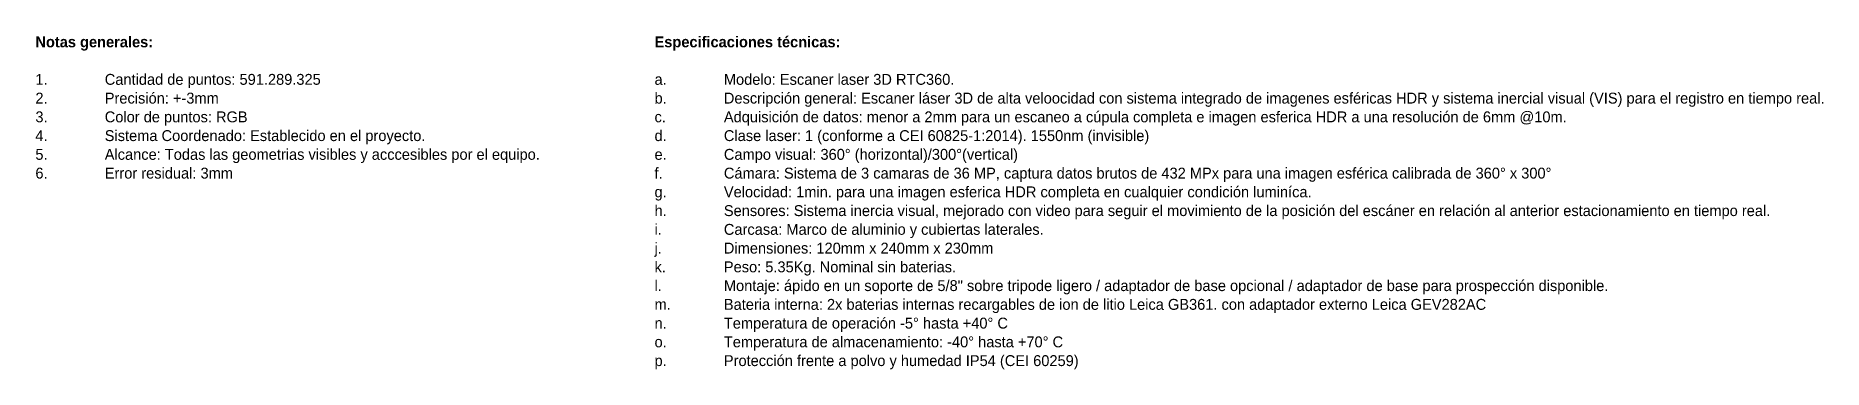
# Model space of a CAD drawing. Header units: metres. Extents: x -3 to 137, y -7 to 15.
# Drawn here: x -3.09 to 13.27, y -3.8 to -0.74 of the extents above; entities that cross this region are included whole.
import ezdxf

# ---------------------------------------------------------------- set-up
doc = ezdxf.new("R2010")
doc.units = ezdxf.units.M
doc.layers.add('G-ANNO-TEXT', color=7, linetype='Continuous', lineweight=9)
doc.styles.add('Century Gothic', font='GOTHIC.TTF', dxfattribs={"height": 0.1})
doc.styles.add('Century Gothic_B', font='GOTHICB.TTF', dxfattribs={"height": 0.1})

msp = doc.modelspace()

# ---------------------------------------------------------------- texts
at = {"layer": 'G-ANNO-TEXT', "char_height": 0.1, "attachment_point": 1}
for s, insert, width, style in [('Notas generales:', (-3.098, -0.749), 1.41498, 'Century Gothic_B'), ('Especificaciones técnicas:', (2.571, -0.749), 2.22869, 'Century Gothic_B'), ('1.', (-3.098, -1.093), 0.7697, 'Century Gothic'), ('Cantidad de puntos: 591.289.325', (-2.463, -1.093), 2.73375, 'Century Gothic'), ('a.', (2.571, -1.093), 0.7697, 'Century Gothic'), ('Modelo: Escaner laser 3D RTC360.', (3.206, -1.093), 2.80591, 'Century Gothic'), ('2.', (-3.098, -1.265), 0.7697, 'Century Gothic'), ('Precisión: +-3mm', (-2.463, -1.265), 1.41097, 'Century Gothic'), ('b.', (2.571, -1.265), 0.7697, 'Century Gothic'), ('Descripción general: Escaner láser 3D de alta veloocidad con sistema integrado de imagenes esféricas HDR y sistema inercial visual (VIS) para el registro en tiempo real.', (3.206, -1.265), 14.07362, 'Century Gothic'), ('3.', (-3.098, -1.437), 0.7697, 'Century Gothic'), ('Color de puntos: RGB', (-2.463, -1.437), 1.78375, 'Century Gothic'), ('c.', (2.571, -1.437), 0.7697, 'Century Gothic'), ('Adquisición de datos: menor a 2mm para un escaneo a cúpula completa e imagen esferica HDR a una resolución de 6mm @10m.', (3.206, -1.437), 10.94303, 'Century Gothic'), ('4.', (-3.098, -1.609), 0.7697, 'Century Gothic'), ('Sistema Coordenado: Establecido en el proyecto.', (-2.463, -1.609), 4.16477, 'Century Gothic'), ('d.', (2.571, -1.609), 0.7697, 'Century Gothic'), ('Clase laser: 1 (conforme a CEI 60825-1:2014). 1550nm (invisible)', (3.206, -1.609), 5.25907, 'Century Gothic'), ('5.', (-3.098, -1.781), 0.7697, 'Century Gothic'), ('Alcance: Todas las geometrias visibles y acccesibles por el equipo.', (-2.463, -1.781), 5.57974, 'Century Gothic'), ('Campo visual: 360° (horizontal)/300°(vertical)', (3.206, -1.781), 3.76793, 'Century Gothic'), ('6.', (-3.098, -1.953), 0.7697, 'Century Gothic'), ('Error residual: 3mm', (-2.463, -1.953), 1.5673, 'Century Gothic'), ('f.', (2.571, -1.953), 0.7697, 'Century Gothic'), ('e.', (2.571, -1.781), 0.7697, 'Century Gothic'), ('Cámara: Sistema de 3 camaras de 36 MP, captura datos brutos de 432 MPx para una imagen esférica calibrada de 360° x 300°', (3.206, -1.953), 10.64641, 'Century Gothic'), ('Velocidad: 1min. para una imagen esferica HDR completa en cualquier condición luminíca.', (3.206, -2.125), 7.71223, 'Century Gothic'), ('g.', (2.571, -2.125), 0.7697, 'Century Gothic'), ('Sensores: Sistema inercia visual, mejorado con video para seguir el movimiento de la posición del escáner en relación al anterior estacionamiento en tiempo real. ', (3.206, -2.297), 13.60464, 'Century Gothic'), ('h.', (2.571, -2.297), 0.7697, 'Century Gothic'), ('i.', (2.571, -2.469), 0.7697, 'Century Gothic'), ('Carcasa: Marco de aluminio y cubiertas laterales.', (3.206, -2.469), 4.16477, 'Century Gothic'), ('j.', (2.571, -2.641), 0.7697, 'Century Gothic'), ('Dimensiones: 120mm x 240mm x 230mm ', (3.206, -2.641), 3.39915, 'Century Gothic'), ('k.', (2.571, -2.813), 0.7697, 'Century Gothic'), ('Peso: 5.35Kg. Nominal sin baterias.', (3.206, -2.813), 2.84599, 'Century Gothic'), ('l.', (2.571, -2.985), 0.7697, 'Century Gothic'), ('Montaje: ápido en un soporte de 5/8" sobre tripode ligero / adaptador de base opcional / adaptador de base para prospección disponible.', (3.206, -2.985), 11.75274, 'Century Gothic'), ('m.', (2.571, -3.157), 0.7697, 'Century Gothic'), ('Bateria interna: 2x baterias internas recargables de ion de litio Leica GB361. con adaptador externo Leica GEV282AC', (3.206, -3.157), 9.76055, 'Century Gothic'), ('n.', (2.571, -3.329), 0.7697, 'Century Gothic'), ('Temperatura de operación -5° hasta +40° C', (3.206, -3.329), 3.65169, 'Century Gothic'), ('o.', (2.571, -3.501), 0.7697, 'Century Gothic'), ('Temperatura de almacenamiento: -40° hasta +70° C', (3.206, -3.501), 4.38122, 'Century Gothic'), ('p.', (2.571, -3.673), 0.7697, 'Century Gothic'), ('Protección frente a polvo y humedad IP54 (CEI 60259)', (3.206, -3.673), 4.52953, 'Century Gothic')]:
    msp.add_mtext(s, dxfattribs=dict(at, insert=insert, width=width, style=style))

doc.saveas('drawing.dxf')
